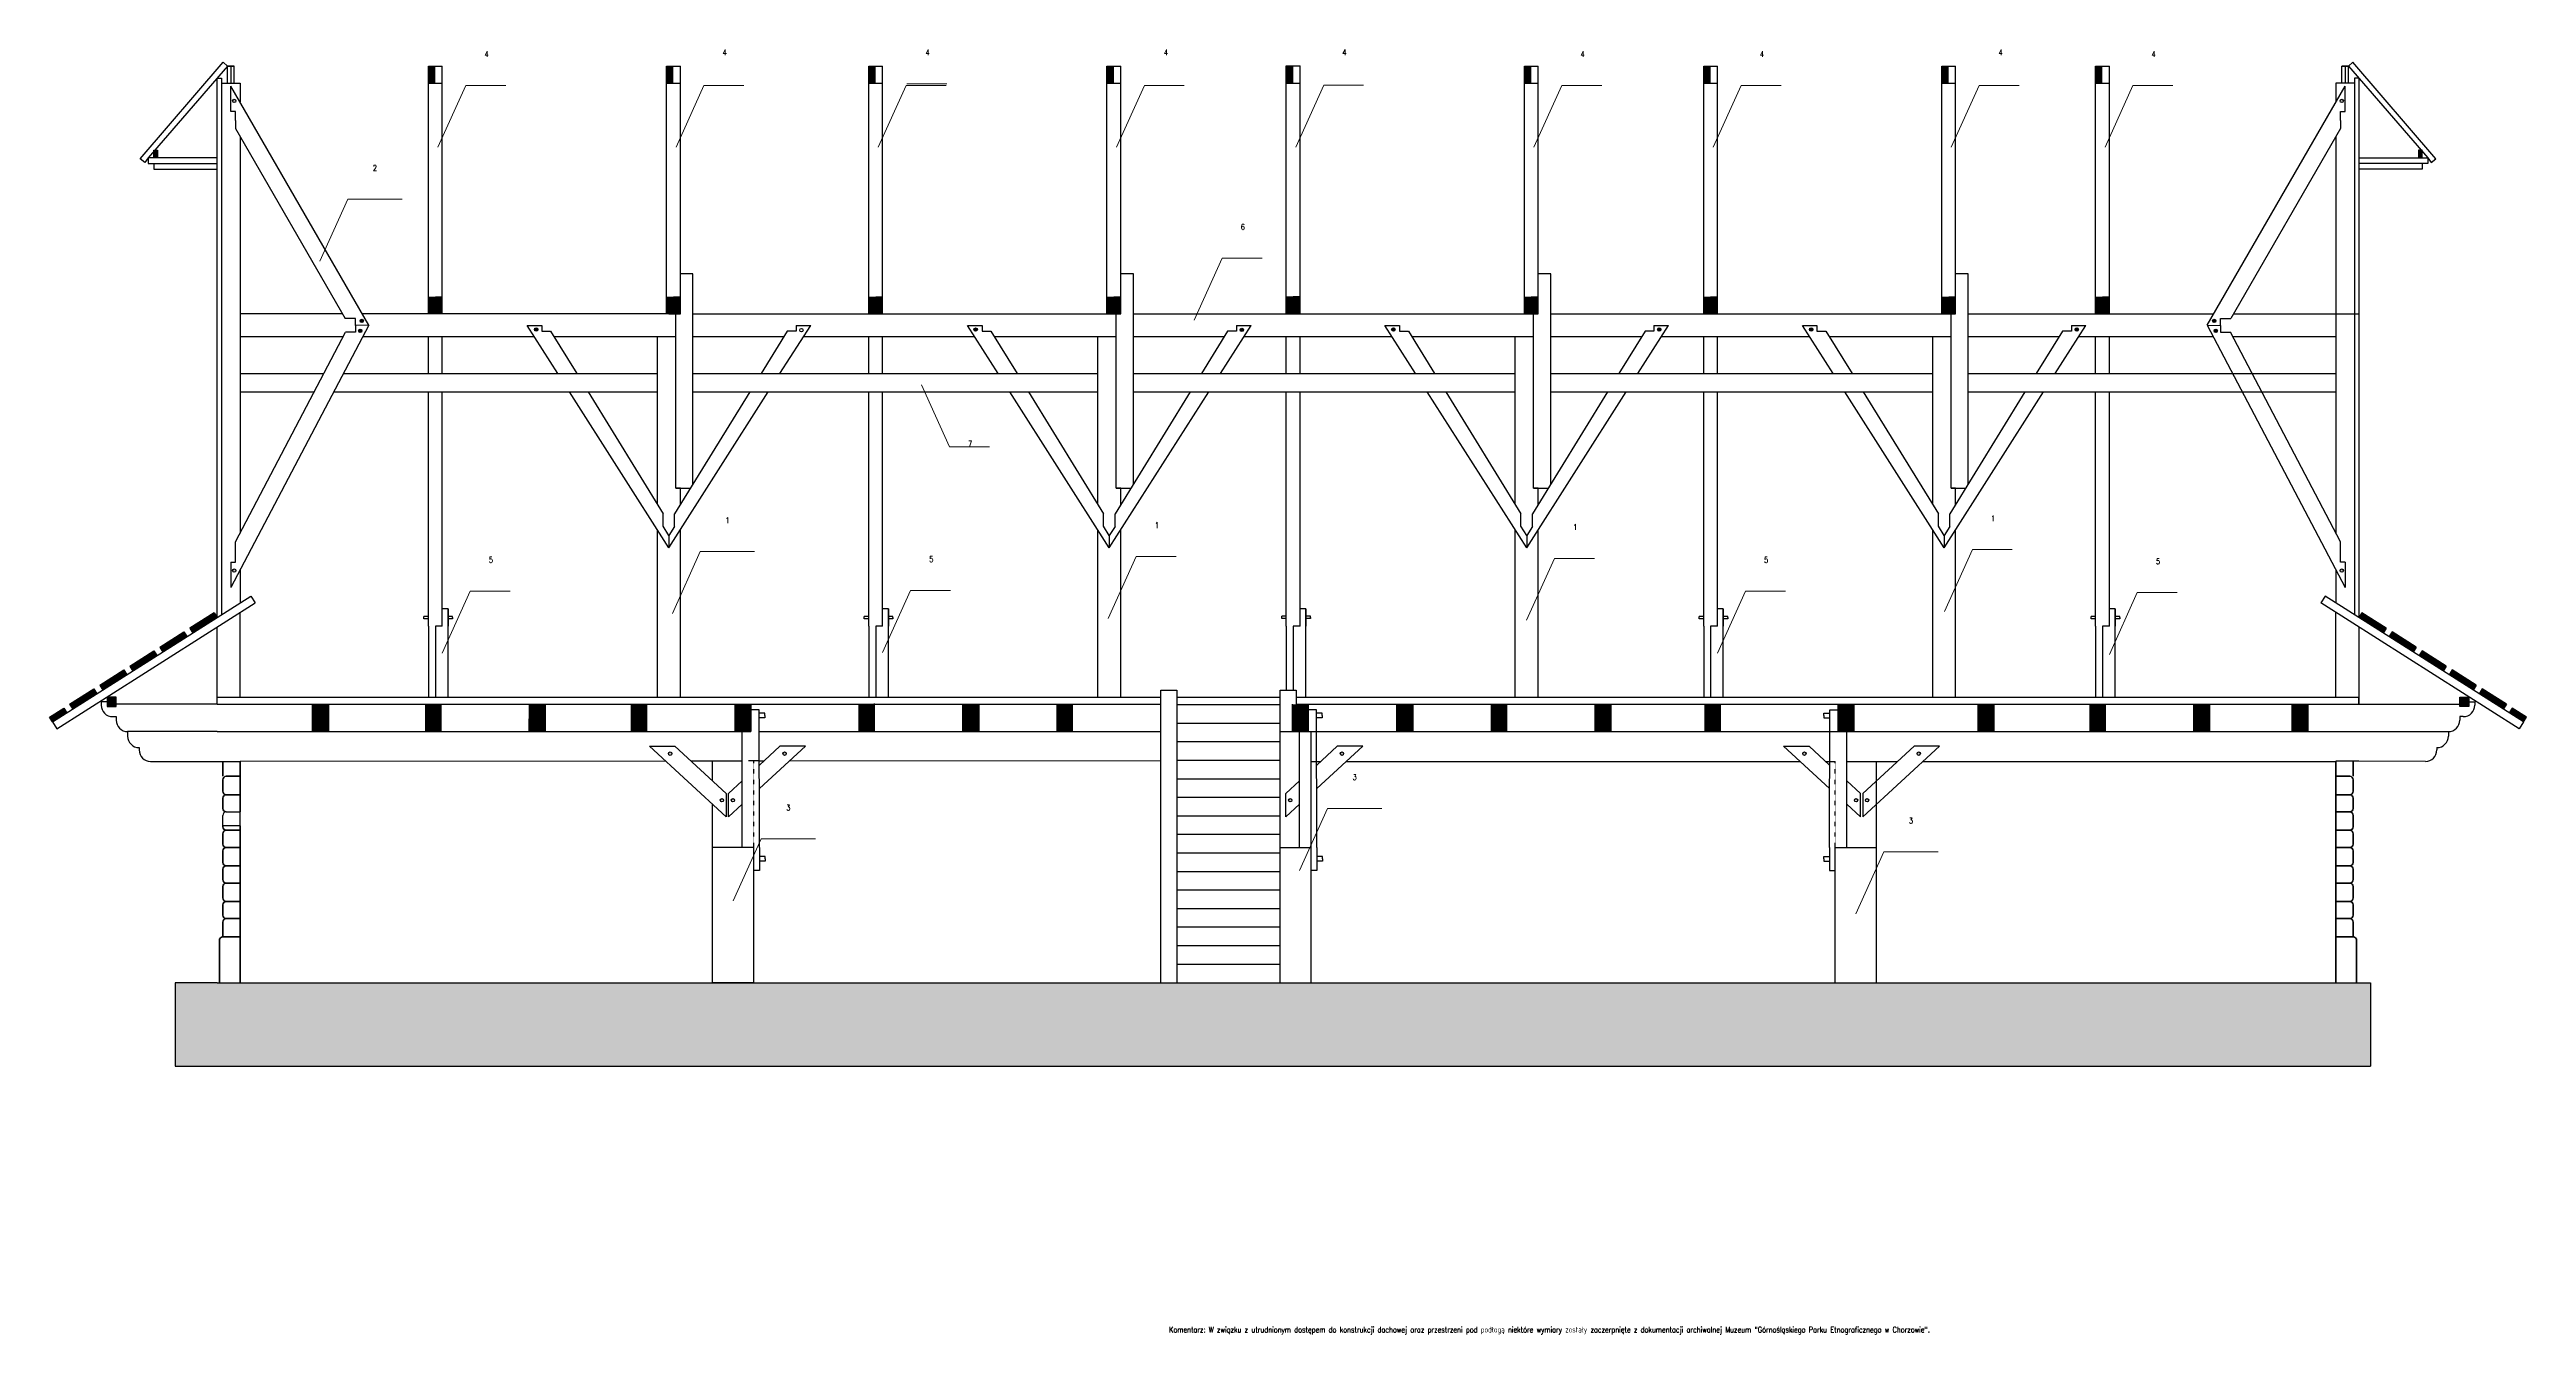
# Model space of a CAD drawing. Header units: millimetres. Extents: x -324080 to 120693, y -32448 to 53734.
# Drawn here: x -194321 to -183522, y 18440 to 24038 of the extents above; entities that cross this region are included whole.
import ezdxf

# ---------------------------------------------------------------- set-up
doc = ezdxf.new("R2010")
doc.units = ezdxf.units.MM
doc.linetypes.add('ACAD_ISO03W100', pattern=[30, 12, -18])
doc.layers.add('przekrój', color=6, linetype='Continuous', lineweight=50)
doc.styles.add('Opisowy', font='simplex.shx', dxfattribs={"width": 0.75, "height": 2.5})

msp = doc.modelspace()

# ---------------------------------------------------------------- hatches: boundary and pattern name
h = msp.add_hatch(color=256)
h.dxf.hatch_style = 1
h.paths.add_polyline_path([(-192638.72, 23966.39), (-192668.72, 23966.39), (-192668.72, 23891.39), (-192638.72, 23891.39)])
h = msp.add_hatch(color=256)
h.dxf.hatch_style = 1
h.paths.add_polyline_path([(-191600.58, 23966.39), (-191630.58, 23966.39), (-191630.58, 23891.39), (-191600.58, 23891.39)])
h = msp.add_hatch(color=256)
h.dxf.hatch_style = 1
h.paths.add_polyline_path([(-190718.72, 23966.39), (-190748.72, 23966.39), (-190748.72, 23891.39), (-190718.72, 23891.39)])
h = msp.add_hatch(color=256)
h.dxf.hatch_style = 1
h.paths.add_polyline_path([(-189680.58, 23966.39), (-189710.58, 23966.39), (-189710.58, 23891.39), (-189680.58, 23891.39)])
h = msp.add_hatch(color=256)
h.dxf.hatch_style = 1
h.paths.add_polyline_path([(-188898.72, 23967.19), (-188928.72, 23967.19), (-188928.72, 23892.19), (-188898.72, 23892.19)])
h = msp.add_hatch(color=256)
h.dxf.hatch_style = 1
h.paths.add_polyline_path([(-187860.58, 23966.39), (-187890.58, 23966.39), (-187890.58, 23891.39), (-187860.58, 23891.39)])
h = msp.add_hatch(color=256)
h.dxf.hatch_style = 1
h.paths.add_polyline_path([(-187078.72, 23966.39), (-187108.72, 23966.39), (-187108.72, 23891.39), (-187078.72, 23891.39)])
h = msp.add_hatch(color=256)
h.dxf.hatch_style = 1
h.paths.add_polyline_path([(-186040.58, 23966.39), (-186070.58, 23966.39), (-186070.58, 23891.39), (-186040.58, 23891.39)])
h = msp.add_hatch(color=256)
h.dxf.hatch_style = 1
h.paths.add_polyline_path([(-185370.3, 23966.39), (-185400.3, 23966.39), (-185400.3, 23891.39), (-185370.3, 23891.39)])
h = msp.add_hatch(color=256)
h.dxf.hatch_style = 1
h.paths.add_polyline_path([(-193508.3, 23814.42, 1), (-193523.3, 23814.42, 1)])
h.paths.add_polyline_path([(-193523.18, 21767.81, 1), (-193508.18, 21767.81, 1)])
h = msp.add_hatch(color=256)
h.dxf.hatch_style = 1
h.paths.add_polyline_path([(-184334.44, 23814.42, -1), (-184319.44, 23814.42, -1)])
h.paths.add_polyline_path([(-184319.56, 21767.81, -1), (-184334.56, 21767.81, -1)])
h = msp.add_hatch(color=256)
h.dxf.hatch_style = 1
h.paths.add_polyline_path([(-193850.58, 23599.72), (-193865.58, 23599.72), (-193865.58, 23566.39), (-193850.58, 23566.39)])
h = msp.add_hatch(color=256)
h.dxf.hatch_style = 1
h.paths.add_polyline_path([(-183992.16, 23599.72), (-183977.16, 23599.72), (-183977.16, 23566.39), (-183992.16, 23566.39)])
h = msp.add_hatch(color=256)
h.dxf.hatch_style = 1
h.paths.add_polyline_path([(-192608.72, 22961.39), (-192668.72, 22961.39), (-192668.72, 22886.39), (-192608.72, 22886.39)])
h = msp.add_hatch(color=256)
h.dxf.hatch_style = 1
h.paths.add_polyline_path([(-191570.58, 22961.39), (-191630.58, 22961.39), (-191630.58, 22886.39), (-191570.58, 22886.39)])
h = msp.add_hatch(color=256)
h.dxf.hatch_style = 1
h.paths.add_polyline_path([(-190688.72, 22961.39), (-190748.72, 22961.39), (-190748.72, 22886.39), (-190688.72, 22886.39)])
h = msp.add_hatch(color=256)
h.dxf.hatch_style = 1
h.paths.add_polyline_path([(-189650.58, 22961.39), (-189710.58, 22961.39), (-189710.58, 22886.39), (-189650.58, 22886.39)])
h = msp.add_hatch(color=256)
h.dxf.hatch_style = 1
h.paths.add_polyline_path([(-188868.72, 22962.19), (-188928.72, 22962.19), (-188928.72, 22887.19), (-188868.72, 22887.19)])
h = msp.add_hatch(color=256)
h.dxf.hatch_style = 1
h.paths.add_polyline_path([(-187830.58, 22961.39), (-187890.58, 22961.39), (-187890.58, 22886.39), (-187830.58, 22886.39)])
h = msp.add_hatch(color=256)
h.dxf.hatch_style = 1
h.paths.add_polyline_path([(-187048.72, 22961.39), (-187108.72, 22961.39), (-187108.72, 22886.39), (-187048.72, 22886.39)])
h = msp.add_hatch(color=256)
h.dxf.hatch_style = 1
h.paths.add_polyline_path([(-186010.58, 22961.39), (-186070.58, 22961.39), (-186070.58, 22886.39), (-186010.58, 22886.39)])
h = msp.add_hatch(color=256)
h.dxf.hatch_style = 1
h.paths.add_polyline_path([(-185340.3, 22961.39), (-185400.3, 22961.39), (-185400.3, 22886.39), (-185340.3, 22886.39)])
h = msp.add_hatch(color=256)
h.dxf.hatch_style = 1
h.paths.add_polyline_path([(-192952.41, 22855.85, 1), (-192967.41, 22855.85, 1)])
h.paths.add_polyline_path([(-192958.88, 22812.51, 1), (-192973.88, 22812.51, 1)])
at = {"transparency": 33554687}
h = msp.add_hatch(color=256, dxfattribs=at)
h.dxf.hatch_style = 1
h.paths.add_polyline_path([(-192191.66, 22818.52, 1), (-192206.66, 22818.52, 1)])
h = msp.add_hatch(color=256, dxfattribs=at)
h.dxf.hatch_style = 1
h.paths.add_polyline_path([(-190290.64, 22817.99, 1), (-190275.64, 22817.99, 1)])
h = msp.add_hatch(color=256, dxfattribs=at)
h.dxf.hatch_style = 1
h.paths.add_polyline_path([(-189130.17, 22816.68, 1), (-189115.17, 22816.68, 1)])
h = msp.add_hatch(color=256, dxfattribs=at)
h.dxf.hatch_style = 1
h.paths.add_polyline_path([(-188469.49, 22818.2, 1), (-188454.49, 22818.2, 1)])
h = msp.add_hatch(color=256, dxfattribs=at)
h.dxf.hatch_style = 1
h.paths.add_polyline_path([(-187295.11, 22818.2, 1), (-187310.11, 22818.2, 1)])
h = msp.add_hatch(color=256, dxfattribs=at)
h.dxf.hatch_style = 1
h.paths.add_polyline_path([(-186632.94, 22818.2, 1), (-186647.94, 22818.2, 1)])
h = msp.add_hatch(color=256, dxfattribs=at)
h.dxf.hatch_style = 1
h.paths.add_polyline_path([(-185490.05, 22818.2, 1), (-185475.05, 22818.2, 1)])
h = msp.add_hatch(color=256)
h.dxf.hatch_style = 1
h.paths.add_polyline_path([(-184890.33, 22855.85, -1), (-184875.33, 22855.85, -1)])
h.paths.add_polyline_path([(-184883.86, 22812.51, -1), (-184868.86, 22812.51, -1)])
h = msp.add_hatch(color=256)
h.dxf.hatch_style = 1
h.paths.add_polyline_path([(-193734.89, 21500.98), (-193840.47, 21434.07), (-193827.09, 21412.96), (-193721.51, 21479.86)])
h = msp.add_hatch(color=256)
h.dxf.hatch_style = 1
h.paths.add_polyline_path([(-193590.58, 21562.83), (-193603.96, 21583.94), (-193709.55, 21517.04), (-193696.17, 21495.92)])
h = msp.add_hatch(color=256)
h.dxf.hatch_style = 1
h.paths.add_polyline_path([(-184238.78, 21583.94), (-184252.16, 21562.83), (-184146.57, 21495.92), (-184133.19, 21517.04)])
h = msp.add_hatch(color=256)
h.dxf.hatch_style = 1
h.paths.add_polyline_path([(-184107.85, 21500.98), (-184121.23, 21479.86), (-184015.65, 21412.96), (-184002.27, 21434.07)])
h = msp.add_hatch(color=256)
h.dxf.hatch_style = 1
h.paths.add_polyline_path([(-193865.81, 21418.02), (-193971.4, 21351.11), (-193958.02, 21329.99), (-193852.43, 21396.9)])
h = msp.add_hatch(color=256)
h.dxf.hatch_style = 1
h.paths.add_polyline_path([(-183976.93, 21418.02), (-183871.34, 21351.11), (-183884.72, 21329.99), (-183990.31, 21396.9)])
h = msp.add_hatch(color=256)
h.dxf.hatch_style = 1
h.paths.add_polyline_path([(-193996.74, 21335.05), (-194102.33, 21268.15), (-194088.95, 21247.03), (-193983.36, 21313.93)])
h = msp.add_hatch(color=256)
h.dxf.hatch_style = 1
h.paths.add_polyline_path([(-183846, 21335.05), (-183740.41, 21268.15), (-183753.79, 21247.03), (-183859.38, 21313.93)])
h = msp.add_hatch(color=256)
h.dxf.hatch_style = 1
h.paths.add_polyline_path([(-194321.01, 21129.57), (-194307.63, 21108.46), (-194245.22, 21148.01), (-194258.6, 21169.12)])
h = msp.add_hatch(color=256)
h.dxf.hatch_style = 1
h.paths.add_polyline_path([(-194127.67, 21252.09), (-194233.26, 21185.18), (-194219.87, 21164.06), (-194114.29, 21230.97)])
h = msp.add_hatch(color=256)
h.dxf.hatch_style = 1
h.paths.add_polyline_path([(-194030.45, 21216.39), (-194070.45, 21216.39), (-194070.45, 21176.39), (-194030.45, 21176.39)])
h = msp.add_hatch(color=256)
h.dxf.hatch_style = 1
h.paths.add_polyline_path([(-193104.52, 21184.67), (-193174.01, 21184.75), (-193174.18, 21065.81), (-193104.7, 21065.72)])
h = msp.add_hatch(color=256)
h.dxf.hatch_style = 1
h.paths.add_polyline_path([(-192615.31, 21185.48), (-192684.41, 21185.57), (-192684.64, 21066.39), (-192615.58, 21066.3)])
h = msp.add_hatch(color=256)
h.dxf.hatch_style = 1
h.paths.add_polyline_path([(-192229.2, 21064.5), (-192159.73, 21064.4), (-192159.54, 21183.47), (-192229.04, 21183.56)])
h = msp.add_hatch(color=256)
h.dxf.hatch_style = 1
h.paths.add_polyline_path([(-191718.44, 21185.48), (-191787.54, 21185.57), (-191787.78, 21066.39), (-191718.71, 21066.3)])
h = msp.add_hatch(color=256)
h.dxf.hatch_style = 1
h.paths.add_polyline_path([(-191263, 21185.48), (-191332.1, 21185.57), (-191332.33, 21066.39), (-191263.27, 21066.3)])
h = msp.add_hatch(color=256)
h.dxf.hatch_style = 1
h.paths.add_polyline_path([(-190725.28, 21188.07), (-190794.37, 21188.16), (-190794.61, 21068.98), (-190725.54, 21068.88)])
h = msp.add_hatch(color=256)
h.dxf.hatch_style = 1
h.paths.add_polyline_path([(-190339.17, 21066.39), (-190269.93, 21066.29), (-190269.74, 21185.59), (-190339.01, 21185.67)])
h = msp.add_hatch(color=256)
h.dxf.hatch_style = 1
h.paths.add_polyline_path([(-189861.69, 21185.48), (-189930.79, 21185.57), (-189931.02, 21066.39), (-189861.96, 21066.3)])
h = msp.add_hatch(color=256)
h.dxf.hatch_style = 1
h.paths.add_polyline_path([(-188833, 21185.48), (-188902.1, 21185.57), (-188902.33, 21066.39), (-188833.27, 21066.3)])
h = msp.add_hatch(color=256)
h.dxf.hatch_style = 1
h.paths.add_polyline_path([(-188376.74, 21185.81), (-188446.81, 21185.9), (-188446.89, 21066.39), (-188376.82, 21066.29)])
h = msp.add_hatch(color=256)
h.dxf.hatch_style = 1
h.paths.add_polyline_path([(-187968.46, 21185.48), (-188037.56, 21185.57), (-188037.79, 21066.39), (-187968.72, 21066.3)])
h = msp.add_hatch(color=256)
h.dxf.hatch_style = 1
h.paths.add_polyline_path([(-187512.09, 21185.92), (-187582.09, 21186.01), (-187582.37, 21066.39), (-187512.37, 21066.29)])
h = msp.add_hatch(color=256)
h.dxf.hatch_style = 1
h.paths.add_polyline_path([(-187037.2, 21185.48), (-187106.3, 21185.57), (-187106.53, 21066.39), (-187037.46, 21066.3)])
h = msp.add_hatch(color=256)
h.dxf.hatch_style = 1
h.paths.add_polyline_path([(-186452.62, 21186.3), (-186522.62, 21186.39), (-186522.89, 21066.67), (-186452.89, 21066.57)])
h = msp.add_hatch(color=256)
h.dxf.hatch_style = 1
h.paths.add_polyline_path([(-185912.1, 21066.65), (-185842.1, 21066.55), (-185841.83, 21186.38), (-185911.82, 21186.47)])
h = msp.add_hatch(color=256)
h.dxf.hatch_style = 1
h.paths.add_polyline_path([(-185358.05, 21185.48), (-185427.15, 21185.57), (-185427.38, 21066.39), (-185358.32, 21066.3)])
h = msp.add_hatch(color=256)
h.dxf.hatch_style = 1
h.paths.add_polyline_path([(-184901.69, 21186.23), (-184971.69, 21186.32), (-184971.97, 21066.39), (-184901.97, 21066.29)])
h = msp.add_hatch(color=256)
h.dxf.hatch_style = 1
h.paths.add_polyline_path([(-184473.09, 21186.23), (-184543.09, 21186.32), (-184543.36, 21066.39), (-184473.36, 21066.29)])
h = msp.add_hatch(color=256)
h.dxf.hatch_style = 1
h.paths.add_polyline_path([(-183812.29, 21216.39), (-183772.29, 21216.39), (-183772.29, 21176.39), (-183812.29, 21176.39)])
h = msp.add_hatch(color=256)
h.dxf.hatch_style = 1
h.paths.add_polyline_path([(-183715.07, 21252.09), (-183609.48, 21185.18), (-183622.87, 21164.06), (-183728.45, 21230.97)])
h = msp.add_hatch(color=256)
h.dxf.hatch_style = 1
h.paths.add_polyline_path([(-183521.73, 21129.57), (-183535.11, 21108.46), (-183597.52, 21148.01), (-183584.14, 21169.12)])
h = msp.add_hatch(color=256)
h.dxf.hatch_style = 1
h.paths.add_polyline_path([(-191397.11, 20767.28, 1), (-191382.11, 20767.28, 1)])
h.paths.add_polyline_path([(-191622.39, 20970.38, 1), (-191607.39, 20970.38, 1)])
h = msp.add_hatch(color=256)
h.dxf.hatch_style = 1
h.paths.add_polyline_path([(-191349.05, 20767.28, 1), (-191334.05, 20767.28, 1)])
h.paths.add_polyline_path([(-191123.77, 20970.38, 1), (-191108.77, 20970.38, 1)])
h = msp.add_hatch(color=256)
h.dxf.hatch_style = 1
h.paths.add_polyline_path([(-188919.05, 20767.28, 1), (-188904.05, 20767.28, 1)])
h.paths.add_polyline_path([(-188693.77, 20970.38, 1), (-188678.77, 20970.38, 1)])
h = msp.add_hatch(color=256)
h.dxf.hatch_style = 1
h.paths.add_polyline_path([(-186452.11, 20767.28, 1), (-186437.11, 20767.28, 1)])
h.paths.add_polyline_path([(-186677.39, 20970.38, 1), (-186662.39, 20970.38, 1)])
h = msp.add_hatch(color=256)
h.dxf.hatch_style = 1
h.paths.add_polyline_path([(-186404.05, 20767.28, 1), (-186389.05, 20767.28, 1)])
h.paths.add_polyline_path([(-186178.77, 20970.38, 1), (-186163.77, 20970.38, 1)])
h = msp.add_hatch(dxfattribs=at)
h.set_pattern_fill('GRAVEL', color=256, scale=12.5)
h.set_pattern_definition([(228.01279, (-214356.793, 31235.84), (-2540, -2857.5), [42.7152, -4228.8105]), (184.96974, (-214385.368, 31204.09), (3809.9999985, 317.500018), [73.3006, -7256.756]), (132.51045, (-214458.393, 31197.74), (3175.000001, -3492.499999), [51.6852, -5116.8403]), (267.27369, (-214582.218, 31118.366), (317.500001, 6350), [66.7506, -6608.3047]), (292.833654, (-214585.393, 31051.69), (-1587.5, 3810), [65.4542, -6479.976]), (357.27369, (-214559.993, 30991.366), (-6350, 317.500001), [66.7506, -6608.3047]), (37.69424, (-214493.318, 30988.191), (-4127.5, -3175.0000002), [88.2742, -8739.1394]), (72.25533, (-214423.468, 31042.166), (2222.5000006, 6985), [83.34, -8250.657]), (121.429566, (-214398.068, 31121.54), (-2540.0000004, 4127.5), [66.9766, -6630.6932]), (175.23636, (-214432.993, 31178.69), (3492.5, -317.5), [76.4642, -3746.742]), (222.397438, (-214509.193, 31185.041), (-3810, -3492.5), [98.8847, -9789.5966]), (138.81407, (-214267.893, 31115.19), (-2222.5, 1905), [33.7506, -3341.3207]), (171.469234, (-214293.293, 31137.416), (4127.5, -634.999999), [64.2102, -6356.83]), (225, (-214356.8, 31146.94), (-4e-14, -317.5), [44.9012, -404.1116]), (203.19859, (-214379.018, 31185.04), (1587.5, 635), [24.1802, -2393.8278]), (291.8014, (-214401.24, 31175.516), (-317.5, 952.5), [34.1957, -1675.594]), (30.96376, (-214388.543, 31143.766), (952.5, 635), [55.54, -1795.7873]), (161.56505, (-214340.92, 31172.34), (635, -317.5), [40.161, -963.8623]), (16.38954, (-214585.393, 31175.516), (3175, 952.5), [56.261, -5569.8533]), (70.346176, (-214531.418, 31191.39), (-1270, -3492.5), [47.2, -4672.777]), (293.19859, (-214340.918, 31235.84), (-635, 1587.5), [48.36, -2369.648]), (343.61046, (-214321.868, 31191.39), (-3175, 952.5), [56.261, -5569.8533]), (339.44395, (-214585.393, 30978.666), (-1587.5, 635), [54.2544, -2658.4668]), (294.77514, (-214534.593, 30959.616), (-1587.500002, 3492.499999), [45.459, -4500.4492]), (66.80141, (-214337.743, 30918.34), (635, 1587.5), [48.36, -2369.648]), (17.354025, (-214318.693, 30962.79), (-4127.5, -1270), [53.2228, -5269.047]), (69.44395, (-214493.318, 30918.34), (-635, -1587.5), [27.1272, -2685.594]), (101.30993, (-214356.79, 30918.34), (-317.5, 1270), [16.1893, -1602.7494]), (165.96376, (-214359.97, 30934.216), (952.5, -317.5), [65.4542, -1243.6318]), (186.009006, (-214423.468, 30950.09), (3175, 317.5), [60.6584, -6005.1706]), (303.69007, (-214388.54, 31115.19), (-317.5, 635), [45.7905, -1098.972]), (353.157227, (-214363.143, 31077.09), (5397.5, -634.9999997), [79.9446, -7914.5011]), (60.9454, (-214283.768, 31067.566), (-1270, -2222.5), [32.6885, -3236.174]), (90, (-214267.9, 31096.14), (-317.5, 317.5), [19.05, -298.45]), (120.25644, (-214429.818, 30959.616), (1270, -2222.5), [44.1084, -4366.7426]), (48.01279, (-214452.043, 30997.716), (2540, 2857.5), [85.4304, -4186.0953]), (0, (-214394.9, 31061.2), (317.5, 317.5), [82.55, -234.95]), (325.30485, (-214312.343, 31061.216), (3175.000001, -2222.499998), [50.2012, -4969.9146]), (254.0546, (-214271.068, 31032.64), (-317.5, -1270), [46.2286, -2265.2063]), (207.645975, (-214283.768, 30988.19), (-6032.5, -3174.9999996), [75.2681, -7451.558]), (175.42608, (-214350.443, 30953.266), (-4127.5, 317.5), [79.6287, -7883.2308])])
h.paths.add_polyline_path([(-184202.16, 19971.39), (-184252.16, 19971.39), (-193590.58, 19971.39), (-193773.08, 19971.39), (-193773.08, 19728.89), (-193773.08, 19658.89), (-193773.08, 19608.89), (-184202.16, 19608.89)])

# ---------------------------------------------------------------- linework, layer by layer
for p, q in [((-193925.58, 23561.39), (-193564.51, 23982.72)), ((-193564.51, 23982.72), (-193545.58, 23966.39)), ((-184278.23, 23982.72), (-184297.16, 23966.39)), ((-183917.16, 23561.39), (-184278.23, 23982.72)), ((-193545.58, 23966.39), (-193890.58, 23566.39)), ((-193590.58, 21562.83), (-193590.58, 23914.22)), ((-193590.58, 23914.22), (-193570.58, 23914.22)), ((-193570.58, 23914.22), (-193570.58, 21575.5)), ((-193570.58, 23891.39), (-193490.58, 23891.39)), ((-193570.58, 23891.39), (-193570.58, 23566.39)), ((-193545.58, 23966.39), (-193515.58, 23966.39)), ((-193515.58, 23966.39), (-193545.58, 23966.39)), ((-193545.58, 23891.39), (-193545.58, 23966.39)), ((-193530.58, 23966.39), (-193530.58, 23891.39)), ((-192929.08, 22836.63), (-193530.58, 23879.15)), ((-193530.58, 23768.89), (-193530.58, 23879.15)), ((-193515.58, 23891.39), (-193515.58, 23966.39)), ((-193490.58, 23891.39), (-193490.58, 23809.82)), ((-192668.72, 22886.39), (-192668.72, 23966.39)), ((-192668.72, 23966.39), (-192608.72, 23966.39)), ((-192668.72, 23891.39), (-192608.72, 23891.39)), ((-192608.72, 22886.39), (-192608.72, 23966.39)), ((-191630.58, 22886.39), (-191630.58, 23966.39)), ((-191630.58, 23966.39), (-191570.58, 23966.39)), ((-191630.58, 23891.39), (-191570.58, 23891.39)), ((-191570.58, 22886.39), (-191570.58, 23966.39)), ((-190748.72, 22886.39), (-190748.72, 23966.39)), ((-190748.72, 23966.39), (-190688.72, 23966.39)), ((-190748.72, 23891.39), (-190688.72, 23891.39)), ((-190688.72, 22886.39), (-190688.72, 23966.39)), ((-189710.58, 22886.39), (-189710.58, 23966.39)), ((-189710.58, 23966.39), (-189650.58, 23966.39)), ((-189710.58, 23891.39), (-189650.58, 23891.39)), ((-189650.58, 22886.39), (-189650.58, 23966.39)), ((-188928.72, 22887.19), (-188928.72, 23967.19)), ((-188928.72, 23967.19), (-188868.72, 23967.19)), ((-188928.72, 23892.19), (-188868.72, 23892.19)), ((-188868.72, 22887.19), (-188868.72, 23967.19)), ((-187890.58, 22886.39), (-187890.58, 23966.39)), ((-187890.58, 23966.39), (-187830.58, 23966.39)), ((-187890.58, 23891.39), (-187830.58, 23891.39)), ((-187830.58, 22886.39), (-187830.58, 23966.39)), ((-187108.72, 22886.39), (-187108.72, 23966.39)), ((-187108.72, 23966.39), (-187048.72, 23966.39)), ((-187108.72, 23891.39), (-187048.72, 23891.39)), ((-187048.72, 22886.39), (-187048.72, 23966.39)), ((-186070.58, 22886.39), (-186070.58, 23966.39)), ((-186070.58, 23966.39), (-186010.58, 23966.39)), ((-186070.58, 23891.39), (-186010.58, 23891.39)), ((-186010.58, 22886.39), (-186010.58, 23966.39)), ((-185400.3, 22886.39), (-185400.3, 23966.39)), ((-185400.3, 23966.39), (-185340.3, 23966.39)), ((-185400.3, 23891.39), (-185340.3, 23891.39)), ((-185340.3, 22886.39), (-185340.3, 23966.39)), ((-184913.66, 22836.63), (-184312.16, 23879.15)), ((-184352.16, 23891.39), (-184352.16, 23809.82)), ((-184272.16, 23891.39), (-184352.16, 23891.39)), ((-184297.16, 23966.39), (-184327.16, 23966.39)), ((-184327.16, 23966.39), (-184297.16, 23966.39)), ((-184327.16, 23891.39), (-184327.16, 23966.39)), ((-184312.16, 23966.39), (-184312.16, 23891.39)), ((-184312.16, 23768.89), (-184312.16, 23879.15)), ((-184297.16, 23966.39), (-183952.16, 23566.39)), ((-184297.16, 23891.39), (-184297.16, 23966.39)), ((-184272.16, 23914.22), (-184272.16, 21575.5)), ((-184252.16, 23914.22), (-184272.16, 23914.22)), ((-184272.16, 23891.39), (-184272.16, 23566.39)), ((-184252.16, 23914.22), (-184252.16, 21562.83)), ((-193510.58, 23768.89), (-193530.58, 23768.89)), ((-193510.58, 23728.89), (-193510.58, 23768.89)), ((-184332.16, 23728.89), (-184332.16, 23768.89)), ((-184332.16, 23768.89), (-184312.16, 23768.89)), ((-193510.58, 23728.89), (-193510.58, 23694.32)), ((-193510.58, 23694.32), (-193031.69, 22866.51)), ((-193490.58, 23659.75), (-193490.58, 21931.39)), ((-184332.16, 23694.32), (-184811.05, 22866.51)), ((-184352.16, 23659.75), (-184352.16, 21931.39)), ((-184332.16, 23728.89), (-184332.16, 23694.32)), ((-193905.58, 23546.39), (-193925.58, 23561.39)), ((-193890.58, 23566.39), (-193905.58, 23546.39)), ((-193590.58, 23566.39), (-193890.58, 23566.39)), ((-193890.58, 23566.39), (-193890.58, 23541.39)), ((-193865.58, 23566.39), (-193865.58, 23599.72)), ((-193865.58, 23599.72), (-193850.58, 23599.72)), ((-193850.58, 23599.72), (-193850.58, 23566.39)), ((-184252.16, 23566.39), (-183952.16, 23566.39)), ((-183977.16, 23599.72), (-183992.16, 23599.72)), ((-183992.16, 23599.72), (-183992.16, 23566.39)), ((-183977.16, 23566.39), (-183977.16, 23599.72)), ((-183952.16, 23566.39), (-183937.16, 23546.39)), ((-183952.16, 23566.39), (-183952.16, 23541.39)), ((-183937.16, 23546.39), (-183917.16, 23561.39)), ((-193890.58, 23541.39), (-193590.58, 23541.39)), ((-193865.58, 23541.39), (-193865.58, 23516.39)), ((-193865.58, 23516.39), (-193590.58, 23516.39)), ((-183952.16, 23541.39), (-184252.16, 23541.39)), ((-183977.16, 23516.39), (-184252.16, 23516.39)), ((-183977.16, 23541.39), (-183977.16, 23516.39)), ((-191515.58, 23061.39), (-191570.58, 23061.39)), ((-191515.58, 22144.63), (-191515.58, 23061.39)), ((-189595.58, 23061.39), (-189650.58, 23061.39)), ((-189595.58, 22144.63), (-189595.58, 23061.39)), ((-187775.58, 23061.39), (-187830.58, 23061.39)), ((-187775.58, 22144.63), (-187775.58, 23061.39)), ((-185955.58, 23061.39), (-186010.58, 23061.39)), ((-185955.58, 22144.63), (-185955.58, 23061.39)), ((-192638.72, 22961.39), (-192608.72, 22961.39)), ((-191600.58, 22961.39), (-191570.58, 22961.39)), ((-190718.72, 22961.39), (-190688.72, 22961.39)), ((-189680.58, 22961.39), (-189650.58, 22961.39)), ((-188898.72, 22962.19), (-188868.72, 22962.19)), ((-187860.58, 22961.39), (-187830.58, 22961.39)), ((-187078.72, 22961.39), (-187048.72, 22961.39)), ((-186040.58, 22961.39), (-186010.58, 22961.39)), ((-185370.3, 22961.39), (-185340.3, 22961.39)), ((-192929.08, 22836.63), (-193530.58, 21694.4)), ((-193510.58, 21893.39), (-193029.99, 22806.51)), ((-193043.19, 22886.39), (-193490.58, 22886.39)), ((-192986.76, 22866.51), (-193031.69, 22866.51)), ((-192986.59, 22806.51), (-193029.99, 22806.51)), ((-192986.67, 22836.51), (-192986.76, 22866.51)), ((-192929.08, 22836.63), (-192986.67, 22836.47)), ((-192986.67, 22836.51), (-192986.59, 22806.51)), ((-191620.58, 22886.39), (-192957.79, 22886.39)), ((-192104.89, 22626.39), (-192238.72, 22836.39)), ((-192238.72, 22836.39), (-192175.21, 22836.39)), ((-192175.21, 22836.39), (-192175.21, 22811.39)), ((-192175.21, 22811.39), (-192136.3, 22811.39)), ((-192136.3, 22811.39), (-192022.34, 22626.39)), ((-191620.58, 22886.39), (-191570.58, 22886.39)), ((-191570.58, 22886.39), (-191590.58, 22886.39)), ((-191590.58, 22126.39), (-191590.58, 22886.39)), ((-191515.58, 22886.39), (-189650.58, 22886.39)), ((-191104.86, 22811.39), (-191218.82, 22626.39)), ((-191136.26, 22626.39), (-191002.44, 22836.39)), ((-191065.95, 22811.39), (-191104.86, 22811.39)), ((-191065.95, 22836.39), (-191002.44, 22836.39)), ((-191065.95, 22836.39), (-191065.95, 22811.39)), ((-190184.89, 22626.39), (-190318.72, 22836.39)), ((-190318.72, 22836.39), (-190255.21, 22836.39)), ((-190255.21, 22836.39), (-190255.21, 22811.39)), ((-190255.21, 22811.39), (-190216.3, 22811.39)), ((-190216.3, 22811.39), (-190102.34, 22626.39)), ((-189670.58, 22126.39), (-189670.58, 22886.39)), ((-189595.58, 22886.39), (-187830.58, 22886.39)), ((-189184.86, 22811.39), (-189298.82, 22626.39)), ((-189216.26, 22626.39), (-189082.44, 22836.39)), ((-189145.95, 22811.39), (-189184.86, 22811.39)), ((-189145.95, 22836.39), (-189082.44, 22836.39)), ((-189145.95, 22836.39), (-189145.95, 22811.39)), ((-188928.72, 22627.19), (-188928.72, 22787.19)), ((-188868.72, 22627.19), (-188868.72, 22787.19)), ((-188364.89, 22626.39), (-188498.72, 22836.39)), ((-188498.72, 22836.39), (-188435.21, 22836.39)), ((-188435.21, 22836.39), (-188435.21, 22811.39)), ((-188435.21, 22811.39), (-188396.3, 22811.39)), ((-188396.3, 22811.39), (-188282.34, 22626.39)), ((-187850.58, 22126.39), (-187850.58, 22886.39)), ((-187775.58, 22886.39), (-186010.58, 22886.39)), ((-187364.86, 22811.39), (-187478.82, 22626.39)), ((-187396.26, 22626.39), (-187262.44, 22836.39)), ((-187325.95, 22811.39), (-187364.86, 22811.39)), ((-187325.95, 22836.39), (-187262.44, 22836.39)), ((-187325.95, 22836.39), (-187325.95, 22811.39)), ((-186544.89, 22626.39), (-186678.72, 22836.39)), ((-186678.72, 22836.39), (-186615.21, 22836.39)), ((-186615.21, 22836.39), (-186615.21, 22811.39)), ((-186615.21, 22811.39), (-186576.3, 22811.39)), ((-186576.3, 22811.39), (-186462.34, 22626.39)), ((-186030.58, 22126.39), (-186030.58, 22886.39)), ((-185955.58, 22886.39), (-184884.95, 22886.39)), ((-185544.86, 22811.39), (-185658.82, 22626.39)), ((-185576.26, 22626.39), (-185442.44, 22836.39)), ((-185505.95, 22811.39), (-185544.86, 22811.39)), ((-185505.95, 22836.39), (-185442.44, 22836.39)), ((-185505.95, 22836.39), (-185505.95, 22811.39)), ((-184913.66, 22836.63), (-184312.16, 21694.4)), ((-184913.66, 22836.63), (-184856.07, 22836.47)), ((-184856.07, 22836.51), (-184856.15, 22806.51)), ((-184856.15, 22806.51), (-184812.75, 22806.51)), ((-184856.07, 22836.51), (-184855.98, 22866.51)), ((-184855.98, 22866.51), (-184811.05, 22866.51)), ((-184332.16, 21893.39), (-184812.75, 22806.51)), ((-184799.55, 22886.39), (-184252.16, 22886.39)), ((-193040.58, 22786.39), (-193490.58, 22786.39)), ((-192206.85, 22786.39), (-192955.54, 22786.39)), ((-192206.85, 22786.39), (-192955.54, 22786.39)), ((-192668.72, 22626.39), (-192668.72, 22786.39)), ((-192608.72, 22626.39), (-192608.72, 22786.39)), ((-191590.58, 22786.39), (-192120.9, 22786.39)), ((-191670.58, 22055.35), (-191670.58, 22786.39)), ((-191120.26, 22786.39), (-191515.58, 22786.39)), ((-190286.85, 22786.39), (-191034.3, 22786.39)), ((-190748.72, 22626.39), (-190748.72, 22786.39)), ((-190688.72, 22626.39), (-190688.72, 22786.39)), ((-189750.58, 22786.39), (-190200.9, 22786.39)), ((-189670.58, 22786.39), (-189750.58, 22786.39)), ((-189750.58, 22055.35), (-189750.58, 22786.39)), ((-189200.26, 22786.39), (-189595.58, 22786.39)), ((-188466.85, 22786.39), (-189114.3, 22786.39)), ((-187930.58, 22786.39), (-188380.9, 22786.39)), ((-187850.58, 22786.39), (-187930.58, 22786.39)), ((-187930.58, 22055.35), (-187930.58, 22786.39)), ((-187380.26, 22786.39), (-187775.58, 22786.39)), ((-186646.85, 22786.39), (-187294.3, 22786.39)), ((-187108.72, 22626.39), (-187108.72, 22786.39)), ((-187048.72, 22626.39), (-187048.72, 22786.39)), ((-186110.58, 22786.39), (-186560.9, 22786.39)), ((-186030.58, 22786.39), (-186110.58, 22786.39)), ((-186110.58, 22055.35), (-186110.58, 22786.39)), ((-185560.26, 22786.39), (-185955.58, 22786.39)), ((-184887.2, 22786.39), (-185474.3, 22786.39)), ((-185400.3, 22626.39), (-185400.3, 22786.39)), ((-185340.3, 22626.39), (-185340.3, 22786.39)), ((-184352.16, 22786.39), (-184802.16, 22786.39)), ((-193490.58, 22626.39), (-193124.79, 22626.39)), ((-193039.8, 22626.39), (-191670.58, 22626.39)), ((-191515.58, 22626.39), (-189750.58, 22626.39)), ((-189595.58, 22626.39), (-187930.58, 22626.39)), ((-187775.58, 22626.39), (-186110.58, 22626.39)), ((-185955.58, 22626.39), (-184352.16, 22626.39)), ((-193490.58, 22546.39), (-193166.89, 22546.39)), ((-193081.92, 22546.39), (-191670.58, 22546.39)), ((-192668.72, 21525.57), (-192668.72, 22546.39)), ((-192608.72, 21736.66), (-192608.72, 22546.39)), ((-191620.58, 21866.39), (-192053.91, 22546.39)), ((-191973.06, 22546.39), (-191645.58, 22014.77)), ((-191620.58, 21866.39), (-191187.25, 22546.39)), ((-191268.1, 22546.39), (-191595.58, 22014.75)), ((-191515.58, 22546.39), (-189750.58, 22546.39)), ((-190748.72, 21525.57), (-190748.72, 22546.39)), ((-190688.72, 21736.66), (-190688.72, 22546.39)), ((-189700.58, 21866.39), (-190133.91, 22546.39)), ((-190053.06, 22546.39), (-189725.58, 22014.77)), ((-189700.58, 21866.39), (-189267.25, 22546.39)), ((-189348.1, 22546.39), (-189675.58, 22014.75)), ((-189595.58, 22546.39), (-187930.58, 22546.39)), ((-188928.72, 21526.38), (-188928.72, 22547.19)), ((-188868.72, 21737.46), (-188868.72, 22547.19)), ((-187880.58, 21866.39), (-188313.91, 22546.39)), ((-188233.06, 22546.39), (-187905.58, 22014.77)), ((-187880.58, 21866.39), (-187447.25, 22546.39)), ((-187528.1, 22546.39), (-187855.58, 22014.75)), ((-187775.58, 22546.39), (-186110.58, 22546.39)), ((-187108.72, 21525.57), (-187108.72, 22546.39)), ((-187048.72, 21736.66), (-187048.72, 22546.39)), ((-186060.58, 21866.39), (-186493.91, 22546.39)), ((-186413.06, 22546.39), (-186085.58, 22014.77)), ((-186060.58, 21866.39), (-185627.25, 22546.39)), ((-185708.1, 22546.39), (-186035.58, 22014.75)), ((-185955.58, 22546.39), (-184352.16, 22546.39)), ((-185400.3, 21525.57), (-185400.3, 22546.39)), ((-185340.3, 21736.66), (-185340.3, 22546.39)), ((-191570.58, 22126.39), (-191590.58, 22126.39)), ((-191590.58, 22126.39), (-191526.82, 22126.39)), ((-191570.58, 22055.35), (-191570.58, 22126.39)), ((-191570.58, 22126.39), (-191526.82, 22126.39)), ((-189650.58, 22126.39), (-189670.58, 22126.39)), ((-189670.58, 22126.39), (-189606.82, 22126.39)), ((-189650.58, 22055.35), (-189650.58, 22126.39)), ((-189650.58, 22126.39), (-189606.82, 22126.39)), ((-187830.58, 22126.39), (-187850.58, 22126.39)), ((-187850.58, 22126.39), (-187786.82, 22126.39)), ((-187830.58, 22055.35), (-187830.58, 22126.39)), ((-187830.58, 22126.39), (-187786.82, 22126.39)), ((-186010.58, 22126.39), (-186030.58, 22126.39)), ((-186030.58, 22126.39), (-185966.82, 22126.39)), ((-186010.58, 22055.35), (-186010.58, 22126.39)), ((-186010.58, 22126.39), (-185966.82, 22126.39)), ((-191670.58, 21216.39), (-191670.58, 21944.85)), ((-191645.58, 21960.85), (-191645.58, 22014.77)), ((-191620.59, 21920.3), (-191645.58, 21960.85)), ((-191595.58, 21960.2), (-191620.59, 21920.3)), ((-191595.58, 21960.2), (-191595.58, 22014.75)), ((-191570.58, 21216.39), (-191570.58, 21944.85)), ((-189750.58, 21216.39), (-189750.58, 21944.85)), ((-189725.58, 21960.85), (-189725.58, 22014.77)), ((-189700.59, 21920.3), (-189725.58, 21960.85)), ((-189675.58, 21960.2), (-189700.59, 21920.3)), ((-189675.58, 21960.2), (-189675.58, 22014.75)), ((-189650.58, 21216.39), (-189650.58, 21944.85)), ((-187930.58, 21216.39), (-187930.58, 21944.85)), ((-187905.58, 21960.85), (-187905.58, 22014.77)), ((-187880.59, 21920.3), (-187905.58, 21960.85)), ((-187855.58, 21960.2), (-187880.59, 21920.3)), ((-187855.58, 21960.2), (-187855.58, 22014.75)), ((-187830.58, 21216.39), (-187830.58, 21944.85)), ((-186110.58, 21216.39), (-186110.58, 21944.85)), ((-186085.58, 21960.85), (-186085.58, 22014.77)), ((-186060.59, 21920.3), (-186085.58, 21960.85)), ((-186035.58, 21960.2), (-186060.59, 21920.3)), ((-186035.58, 21960.2), (-186035.58, 22014.75)), ((-186010.58, 21216.39), (-186010.58, 21944.85)), ((-193510.58, 21804.4), (-193510.58, 21893.39)), ((-191620.59, 21920.3), (-191620.58, 21866.39)), ((-189700.59, 21920.3), (-189700.58, 21866.39)), ((-187880.59, 21920.3), (-187880.58, 21866.39)), ((-186060.59, 21920.3), (-186060.58, 21866.39)), ((-184332.16, 21804.4), (-184332.16, 21893.39)), ((-193530.58, 21804.4), (-193530.58, 21694.4)), ((-193530.58, 21804.4), (-193510.58, 21804.4)), ((-193490.58, 21770.36), (-193490.58, 21626.19)), ((-192608.72, 21525.57), (-192608.72, 21736.66)), ((-190688.72, 21525.57), (-190688.72, 21736.66)), ((-188868.72, 21526.38), (-188868.72, 21737.46)), ((-187048.72, 21525.57), (-187048.72, 21736.66)), ((-185340.3, 21525.57), (-185340.3, 21736.66)), ((-184352.16, 21770.36), (-184352.16, 21626.19)), ((-184312.16, 21804.4), (-184332.16, 21804.4)), ((-184312.16, 21804.4), (-184312.16, 21694.4)), ((-194307.63, 21108.46), (-193442.76, 21656.5)), ((-194288.9, 21078.89), (-193424.02, 21626.93)), ((-193442.76, 21656.5), (-193424.02, 21626.93)), ((-192583.72, 21600.57), (-192608.72, 21600.57)), ((-192583.72, 21216.39), (-192583.72, 21600.57)), ((-192583.72, 21600.57), (-192583.72, 21525.57)), ((-190663.72, 21600.57), (-190688.72, 21600.57)), ((-190663.72, 21216.39), (-190663.72, 21600.57)), ((-190663.72, 21600.57), (-190663.72, 21525.57)), ((-188843.72, 21601.38), (-188868.72, 21601.38)), ((-188843.72, 21216.39), (-188843.72, 21601.38)), ((-188843.72, 21601.38), (-188843.72, 21526.38)), ((-187023.72, 21600.57), (-187048.72, 21600.57)), ((-187023.72, 21216.39), (-187023.72, 21600.57)), ((-187023.72, 21600.57), (-187023.72, 21525.57)), ((-185315.3, 21600.57), (-185340.3, 21600.57)), ((-185315.3, 21216.39), (-185315.3, 21600.57)), ((-185315.3, 21600.57), (-185315.3, 21525.57)), ((-184399.98, 21656.5), (-184418.72, 21626.93)), ((-183553.84, 21078.89), (-184418.72, 21626.93)), ((-183535.11, 21108.46), (-184399.98, 21656.5)), ((-193840.47, 21434.07), (-193734.89, 21500.98)), ((-193734.89, 21500.98), (-193721.51, 21479.86)), ((-193709.55, 21517.04), (-193603.96, 21583.94)), ((-193603.96, 21583.94), (-193709.55, 21517.04)), ((-193709.55, 21517.04), (-193696.17, 21495.92)), ((-193603.96, 21583.94), (-193590.58, 21562.83)), ((-193590.58, 21216.39), (-193590.58, 21521.39)), ((-193490.58, 21216.39), (-193490.58, 21584.76)), ((-192668.72, 21568.07), (-192688.72, 21568.07)), ((-192688.72, 21558.07), (-192688.72, 21568.07)), ((-192668.72, 21558.07), (-192688.72, 21558.07)), ((-192668.72, 21525.57), (-192668.72, 21216.39)), ((-192608.72, 21525.57), (-192638.72, 21525.57)), ((-192638.72, 21525.57), (-192638.72, 21216.39)), ((-192563.72, 21568.07), (-192583.72, 21568.07)), ((-192563.72, 21558.07), (-192583.72, 21558.07)), ((-192563.72, 21563.07), (-192563.72, 21568.07)), ((-192563.72, 21563.07), (-192563.72, 21558.07)), ((-190748.72, 21568.07), (-190768.72, 21568.07)), ((-190768.72, 21558.07), (-190768.72, 21568.07)), ((-190748.72, 21558.07), (-190768.72, 21558.07)), ((-190748.72, 21525.57), (-190748.72, 21216.39)), ((-190688.72, 21525.57), (-190718.72, 21525.57)), ((-190718.72, 21525.57), (-190718.72, 21216.39)), ((-190643.72, 21568.07), (-190663.72, 21568.07)), ((-190643.72, 21558.07), (-190663.72, 21558.07)), ((-190643.72, 21563.07), (-190643.72, 21568.07)), ((-190643.72, 21563.07), (-190643.72, 21558.07)), ((-188928.72, 21568.88), (-188948.72, 21568.88)), ((-188948.72, 21558.88), (-188948.72, 21568.88)), ((-188928.72, 21558.88), (-188948.72, 21558.88)), ((-188928.72, 21526.38), (-188928.72, 21246.39)), ((-188868.72, 21526.38), (-188898.72, 21526.38)), ((-188898.72, 21526.38), (-188898.72, 21246.39)), ((-188823.72, 21568.88), (-188843.72, 21568.88)), ((-188823.72, 21558.88), (-188843.72, 21558.88)), ((-188823.72, 21563.88), (-188823.72, 21568.88)), ((-188823.72, 21563.88), (-188823.72, 21558.88)), ((-187108.72, 21568.07), (-187128.72, 21568.07)), ((-187128.72, 21558.07), (-187128.72, 21568.07)), ((-187108.72, 21558.07), (-187128.72, 21558.07)), ((-187108.72, 21525.57), (-187108.72, 21216.39)), ((-187048.72, 21525.57), (-187078.72, 21525.57)), ((-187078.72, 21525.57), (-187078.72, 21216.39)), ((-187003.72, 21568.07), (-187023.72, 21568.07)), ((-187003.72, 21558.07), (-187023.72, 21558.07)), ((-187003.72, 21563.07), (-187003.72, 21568.07)), ((-187003.72, 21563.07), (-187003.72, 21558.07)), ((-185400.3, 21568.07), (-185420.3, 21568.07)), ((-185420.3, 21558.07), (-185420.3, 21568.07)), ((-185400.3, 21558.07), (-185420.3, 21558.07)), ((-185400.3, 21525.57), (-185400.3, 21216.39)), ((-185340.3, 21525.57), (-185370.3, 21525.57)), ((-185370.3, 21525.57), (-185370.3, 21216.39)), ((-185295.3, 21568.07), (-185315.3, 21568.07)), ((-185295.3, 21558.07), (-185315.3, 21558.07)), ((-185295.3, 21563.07), (-185295.3, 21568.07)), ((-185295.3, 21563.07), (-185295.3, 21558.07)), ((-184352.16, 21216.39), (-184352.16, 21584.76)), ((-184238.78, 21583.94), (-184252.16, 21562.83)), ((-184252.16, 21521.39), (-184252.16, 21216.39)), ((-184133.19, 21517.04), (-184238.78, 21583.94)), ((-184238.78, 21583.94), (-184133.19, 21517.04)), ((-184133.19, 21517.04), (-184146.57, 21495.92)), ((-184107.85, 21500.98), (-184121.23, 21479.86)), ((-184002.27, 21434.07), (-184107.85, 21500.98)), ((-193971.4, 21351.11), (-193865.81, 21418.02)), ((-193865.81, 21418.02), (-193852.43, 21396.9)), ((-193840.47, 21434.07), (-193827.09, 21412.96)), ((-184002.27, 21434.07), (-184015.65, 21412.96)), ((-183976.93, 21418.02), (-183990.31, 21396.9)), ((-183871.34, 21351.11), (-183976.93, 21418.02)), ((-194102.33, 21268.15), (-193996.74, 21335.05)), ((-193996.74, 21335.05), (-193983.36, 21313.93)), ((-193971.4, 21351.11), (-193958.02, 21329.99)), ((-183871.34, 21351.11), (-183884.72, 21329.99)), ((-183846, 21335.05), (-183859.38, 21313.93)), ((-183740.41, 21268.15), (-183846, 21335.05)), ((-194321.01, 21129.57), (-194258.6, 21169.12)), ((-194258.6, 21169.12), (-194245.22, 21148.01)), ((-194233.26, 21185.18), (-194127.67, 21252.09)), ((-194233.26, 21185.18), (-194219.87, 21164.06)), ((-194127.67, 21252.09), (-194114.29, 21230.97)), ((-194102.33, 21268.15), (-194088.95, 21247.03)), ((-194070.45, 21196.39), (-194095.45, 21196.39)), ((-194095.45, 21196.39), (-194095.45, 21181.39)), ((-194030.45, 21216.39), (-194070.45, 21216.39)), ((-194070.45, 21216.39), (-194070.45, 21176.39)), ((-194070.45, 21176.39), (-194030.45, 21176.39)), ((-194030.45, 21176.39), (-194030.45, 21216.39)), ((-193590.58, 21186.39), (-194030.45, 21186.39)), ((-193590.58, 21186.39), (-193590.58, 21216.39)), ((-193590.58, 21216.39), (-189475.58, 21216.39)), ((-193590.58, 21186.39), (-189475.58, 21186.39)), ((-191300.58, 20561.39), (-191300.58, 21186.39)), ((-189475.58, 19971.39), (-189475.58, 21246.39)), ((-189475.58, 21246.39), (-189405.58, 21246.39)), ((-189405.58, 21246.39), (-189405.58, 19971.39)), ((-189405.58, 21216.39), (-188955.58, 21216.39)), ((-188955.58, 21066.39), (-188955.58, 21246.39)), ((-188955.58, 21246.39), (-188885.58, 21246.39)), ((-188885.58, 21246.39), (-188885.58, 21066.39)), ((-188885.58, 21216.39), (-184252.16, 21216.39)), ((-188885.58, 21186.39), (-184252.16, 21186.39)), ((-188870.58, 20561.39), (-188870.58, 21186.39)), ((-186485.58, 20561.39), (-186485.58, 21186.39)), ((-184252.16, 21216.39), (-184252.16, 21186.39)), ((-184252.16, 21186.39), (-184252.16, 21216.39)), ((-184252.16, 21186.39), (-183812.29, 21186.39)), ((-183812.29, 21176.39), (-183812.29, 21216.39)), ((-183812.29, 21216.39), (-183772.29, 21216.39)), ((-183812.29, 21176.39), (-183812.29, 21216.39)), ((-183772.29, 21176.39), (-183812.29, 21176.39)), ((-183772.29, 21176.39), (-183812.29, 21176.39)), ((-183772.29, 21216.39), (-183772.29, 21176.39)), ((-183772.29, 21216.39), (-183772.29, 21176.39)), ((-183772.29, 21196.39), (-183747.29, 21196.39)), ((-183740.41, 21268.15), (-183753.79, 21247.03)), ((-183747.29, 21196.39), (-183747.29, 21181.39)), ((-183715.07, 21252.09), (-183728.45, 21230.97)), ((-183609.48, 21185.18), (-183715.07, 21252.09)), ((-183609.48, 21185.18), (-183622.87, 21164.06)), ((-183584.14, 21169.12), (-183597.52, 21148.01)), ((-183521.73, 21129.57), (-183584.14, 21169.12)), ((-194307.63, 21108.46), (-194321.01, 21129.57)), ((-194307.63, 21108.46), (-194307.63, 21108.46)), ((-194307.63, 21108.46), (-194288.9, 21078.89)), ((-194045.45, 21131.39), (-194030.45, 21131.39)), ((-194030.45, 21131.39), (-194030.45, 21116.39)), ((-193590.58, 21066.39), (-193980.45, 21066.39)), ((-193980.45, 21066.39), (-193980.45, 21066.39)), ((-193980.45, 21066.39), (-193980.45, 21046.39)), ((-193590.58, 21066.39), (-191263.27, 21066.39)), ((-191226.76, 21161.39), (-191263.27, 21161.32)), ((-191225.58, 20561.39), (-191226.76, 21161.39)), ((-191201.71, 21146.39), (-191226.73, 21146.34)), ((-191201.71, 21126.39), (-191226.69, 21126.34)), ((-191226.57, 21066.39), (-189475.58, 21066.39)), ((-191201.71, 21136.39), (-191201.71, 21146.39)), ((-191201.71, 21136.39), (-191201.71, 21126.39)), ((-188955.58, 21066.39), (-184252.16, 21066.39)), ((-188955.58, 19971.39), (-188955.58, 21066.39)), ((-188796.76, 21161.39), (-188833.27, 21161.32)), ((-188820.58, 19971.39), (-188820.58, 21066.39)), ((-188795.58, 20561.39), (-188796.76, 21161.39)), ((-188771.71, 21146.39), (-188796.73, 21146.34)), ((-188771.71, 21126.39), (-188796.69, 21126.34)), ((-188771.71, 21136.39), (-188771.71, 21146.39)), ((-188771.71, 21136.39), (-188771.71, 21126.39)), ((-186584.45, 21136.39), (-186584.45, 21146.39)), ((-186584.45, 21146.39), (-186559.43, 21146.34)), ((-186584.45, 21136.39), (-186584.45, 21126.39)), ((-186584.45, 21126.39), (-186559.47, 21126.34)), ((-186560.58, 20561.39), (-186559.4, 21161.39)), ((-186559.4, 21161.39), (-186522.89, 21161.32)), ((-184252.16, 21066.39), (-183862.29, 21066.39)), ((-183862.29, 21066.39), (-183862.29, 21066.39)), ((-183862.29, 21066.39), (-183862.29, 21046.39)), ((-183797.29, 21131.39), (-183812.29, 21131.39)), ((-183812.29, 21131.39), (-183812.29, 21116.39)), ((-183535.11, 21108.46), (-183553.84, 21078.89)), ((-183535.11, 21108.46), (-183553.84, 21078.89)), ((-183535.11, 21108.46), (-183521.73, 21129.57)), ((-183535.11, 21108.46), (-183535.11, 21108.46)), ((-183535.11, 21108.46), (-183535.11, 21108.46)), ((-193930.45, 20996.39), (-193930.45, 20996.39)), ((-193930.45, 20996.39), (-193930.44, 20986.46)), ((-191370.58, 20694.94), (-191705.39, 21002.68)), ((-191705.39, 21002.68), (-191594.46, 21002.58)), ((-191370.58, 20796.81), (-191594.46, 21002.58)), ((-191226.28, 20920.24), (-191136.7, 21002.58)), ((-191226.08, 20818.56), (-191025.76, 21002.68)), ((-191025.76, 21002.68), (-191136.7, 21002.58)), ((-188796.28, 20920.24), (-188706.7, 21002.58)), ((-188796.08, 20818.56), (-188595.76, 21002.68)), ((-188595.76, 21002.68), (-188706.7, 21002.58)), ((-186560.07, 20818.56), (-186760.39, 21002.68)), ((-186760.39, 21002.68), (-186649.46, 21002.58)), ((-186559.87, 20920.24), (-186649.46, 21002.58)), ((-186415.58, 20694.94), (-186080.76, 21002.68)), ((-186415.58, 20796.81), (-186191.7, 21002.58)), ((-186080.76, 21002.68), (-186191.7, 21002.58)), ((-183912.29, 20996.39), (-183912.3, 20986.46)), ((-183912.29, 20996.39), (-183912.29, 20996.39)), ((-193880.4, 20936.5), (-193490.58, 20936.5)), ((-193490.58, 20936.84), (-191635.52, 20938.45)), ((-191524.79, 20938.55), (-191300.58, 20938.74)), ((-191430.58, 20851.96), (-191430.58, 20938.63)), ((-191360.58, 20796.81), (-191300.58, 20851.96)), ((-191226.32, 20938.81), (-191273.66, 20938.77)), ((-191226.32, 20938.81), (-191206.07, 20938.83)), ((-191095.13, 20938.92), (-189475.58, 20940.33)), ((-188930.58, 20796.81), (-188870.58, 20851.96)), ((-188820.58, 20936.39), (-188778.71, 20936.39)), ((-188667.88, 20936.39), (-186688.27, 20936.39)), ((-186577.44, 20936.39), (-186535.9, 20936.39)), ((-186485.58, 20936.39), (-186263.71, 20936.39)), ((-186425.58, 20796.81), (-186485.58, 20851.96)), ((-186355.58, 19971.39), (-186355.58, 20936.39)), ((-186152.88, 20936.39), (-184352.16, 20936.39)), ((-184252.15, 20936.75), (-184352.16, 20936.75)), ((-183962.34, 20936.5), (-184252.16, 20936.75)), ((-191430.58, 19971.39), (-191430.58, 20750.09)), ((-191370.58, 20796.81), (-191370.58, 20694.94)), ((-191360.58, 20694.94), (-191360.58, 20796.81)), ((-191360.58, 20694.94), (-191300.58, 20750.09)), ((-188930.58, 20694.94), (-188930.58, 20796.81)), ((-188930.58, 20694.94), (-188870.58, 20750.09)), ((-186425.58, 20694.94), (-186485.58, 20750.09)), ((-186425.58, 20694.94), (-186425.58, 20796.81)), ((-186415.58, 20796.81), (-186415.58, 20694.94)), ((-193565.58, 20656.39), (-193565.58, 20701.39)), ((-193490.58, 20656.39), (-193565.58, 20656.39)), ((-193550.58, 20716.39), (-193490.58, 20716.39)), ((-193490.58, 20656.39), (-193490.58, 20716.39)), ((-191250.58, 20561.39), (-191430.58, 20561.39)), ((-191250.58, 19971.39), (-191250.58, 20561.39)), ((-191225.58, 20561.39), (-191225.58, 20461.39)), ((-191200.58, 20521.39), (-191225.58, 20521.39)), ((-191200.58, 20511.39), (-191200.58, 20521.39)), ((-188955.58, 20561.39), (-188820.58, 20561.39)), ((-188795.58, 20561.39), (-188795.58, 20461.39)), ((-188770.58, 20521.39), (-188795.58, 20521.39)), ((-188770.58, 20511.39), (-188770.58, 20521.39)), ((-186585.58, 20511.39), (-186585.58, 20521.39)), ((-186585.58, 20521.39), (-186560.58, 20521.39)), ((-186560.58, 20561.39), (-186560.58, 20461.39)), ((-186535.58, 19971.39), (-186535.58, 20561.39)), ((-186535.58, 20561.39), (-186355.58, 20561.39)), ((-191225.58, 20461.39), (-191250.58, 20461.39)), ((-191200.58, 20501.39), (-191225.58, 20501.39)), ((-191200.58, 20511.39), (-191200.58, 20501.39)), ((-188795.58, 20461.39), (-188820.58, 20461.39)), ((-188770.58, 20501.39), (-188795.58, 20501.39)), ((-188770.58, 20511.39), (-188770.58, 20501.39)), ((-186585.58, 20511.39), (-186585.58, 20501.39)), ((-186585.58, 20501.39), (-186560.58, 20501.39)), ((-186560.58, 20461.39), (-186535.58, 20461.39)), ((-193590.58, 19971.39), (-193773.08, 19971.39)), ((-193773.08, 19971.39), (-193773.08, 19608.89)), ((-193590.58, 19971.39), (-184252.16, 19971.39)), ((-191250.58, 19971.39), (-191430.58, 19971.39)), ((-186535.58, 19971.39), (-186355.58, 19971.39)), ((-184252.16, 19971.39), (-184202.16, 19971.39)), ((-184202.16, 19971.39), (-184202.16, 19608.89)), ((-193773.08, 19608.89), (-184202.16, 19608.89))]:
    msp.add_line(p, q)
at = {"lineweight": 20}
for p, q in [((-192505.85, 23882.05), (-192627.64, 23612.28)), ((-192505.85, 23882.05), (-192331.84, 23882.05)), ((-191467.71, 23882.05), (-191589.51, 23612.28)), ((-191467.71, 23882.05), (-191293.71, 23882.05)), ((-190585.85, 23882.05), (-190707.64, 23612.28)), ((-190585.85, 23882.05), (-190411.84, 23882.05)), ((-190582.99, 23889.26), (-190408.99, 23889.26)), ((-189547.71, 23882.05), (-189669.51, 23612.28)), ((-189547.71, 23882.05), (-189373.71, 23882.05)), ((-188765.85, 23882.85), (-188887.64, 23613.08)), ((-188765.85, 23882.85), (-188591.84, 23882.85)), ((-187727.71, 23882.05), (-187849.51, 23612.28)), ((-187727.71, 23882.05), (-187553.71, 23882.05)), ((-186945.85, 23882.05), (-187067.64, 23612.28)), ((-186945.85, 23882.05), (-186771.84, 23882.05)), ((-185907.71, 23882.05), (-186029.51, 23612.28)), ((-185907.71, 23882.05), (-185733.71, 23882.05)), ((-185237.43, 23882.05), (-185359.23, 23612.28)), ((-185237.43, 23882.05), (-185063.43, 23882.05)), ((-193020.74, 23386.16), (-193142.53, 23116.4)), ((-193020.74, 23386.16), (-192783.74, 23386.16)), ((-189208.58, 23129.19), (-189330.38, 22859.42)), ((-189208.58, 23129.19), (-189034.58, 23129.19)), ((-190397.52, 22307.81), (-190519.31, 22577.57)), ((-190397.52, 22307.81), (-190223.51, 22307.81)), ((-191483.78, 21850.39), (-191605.58, 21580.62)), ((-191483.78, 21850.39), (-191246.78, 21850.39)), ((-189583.43, 21829.58), (-189705.23, 21559.81)), ((-189583.43, 21829.58), (-189409.43, 21829.58)), ((-187759.33, 21820.94), (-187881.13, 21551.17)), ((-187759.33, 21820.94), (-187585.33, 21820.94)), ((-185937.61, 21859.69), (-186059.41, 21589.93)), ((-185937.61, 21859.69), (-185763.61, 21859.69)), ((-192486.92, 21678.25), (-192608.72, 21408.48)), ((-192486.92, 21678.25), (-192312.92, 21678.25)), ((-190566.92, 21681.19), (-190688.72, 21411.42)), ((-190566.92, 21681.19), (-190392.92, 21681.19)), ((-186926.92, 21678.25), (-187048.72, 21408.48)), ((-186926.92, 21678.25), (-186752.92, 21678.25)), ((-185218.5, 21672.02), (-185340.3, 21402.26)), ((-185218.5, 21672.02), (-185044.5, 21672.02)), ((-188748.78, 20731.16), (-188870.58, 20461.39)), ((-188748.78, 20731.16), (-188511.78, 20731.16)), ((-191218.78, 20598.66), (-191340.58, 20328.89)), ((-191218.78, 20598.66), (-190981.78, 20598.66)), ((-186323.78, 20541.94), (-186445.58, 20272.18)), ((-186323.78, 20541.94), (-186086.78, 20541.94))]:
    msp.add_line(p, q, dxfattribs=at)
at = {"linetype": 'Continuous', "lineweight": 25, "ltscale": 0.1}
for p, q in [((-193174.18, 21065.81), (-193174.01, 21184.75)), ((-193104.52, 21184.67), (-193104.7, 21065.72)), ((-192615.31, 21185.48), (-192615.58, 21066.3)), ((-192229.2, 21064.5), (-192229.04, 21183.56)), ((-192159.54, 21183.47), (-192159.73, 21064.4)), ((-191718.44, 21185.48), (-191718.71, 21066.3)), ((-191332.33, 21066.39), (-191332.1, 21185.57)), ((-191263, 21185.48), (-191263.27, 21066.3)), ((-190725.28, 21188.07), (-190725.54, 21068.88)), ((-190339.17, 21066.39), (-190339.01, 21185.67)), ((-190269.74, 21185.59), (-190269.93, 21066.29)), ((-189861.69, 21185.48), (-189861.96, 21066.3)), ((-188902.33, 21066.39), (-188902.1, 21185.57)), ((-188833, 21185.48), (-188833.27, 21066.3)), ((-188446.89, 21066.39), (-188446.81, 21185.9)), ((-188376.74, 21185.81), (-188376.82, 21066.29)), ((-187968.46, 21185.48), (-187968.72, 21066.3)), ((-187582.37, 21066.39), (-187582.09, 21186.01)), ((-187512.37, 21066.29), (-187512.09, 21185.92)), ((-187037.2, 21185.48), (-187037.46, 21066.3)), ((-186522.89, 21066.67), (-186522.62, 21186.39)), ((-186452.89, 21066.57), (-186452.62, 21186.3)), ((-185912.1, 21066.65), (-185911.82, 21186.47)), ((-185842.1, 21066.55), (-185841.83, 21186.38)), ((-185358.05, 21185.48), (-185358.32, 21066.3)), ((-184971.97, 21066.39), (-184971.69, 21186.32)), ((-184901.97, 21066.29), (-184901.69, 21186.23)), ((-184543.36, 21066.39), (-184543.09, 21186.32)), ((-184473.36, 21066.29), (-184473.09, 21186.23))]:
    msp.add_line(p, q, dxfattribs=at)
at = {"lineweight": 25}
for p, q in [((-188955.58, 21182.64), (-189405.58, 21182.64)), ((-188955.58, 21101.89), (-189405.58, 21101.89)), ((-188955.58, 21021.14), (-189405.58, 21021.14)), ((-188955.58, 20940.39), (-189405.58, 20940.39)), ((-188955.58, 20859.64), (-189405.58, 20859.64)), ((-188955.58, 20778.89), (-189405.58, 20778.89)), ((-188955.58, 20698.14), (-189405.58, 20698.14)), ((-188955.58, 20617.39), (-189405.58, 20617.39)), ((-188955.58, 20536.64), (-189405.58, 20536.64)), ((-188955.58, 20455.89), (-189405.58, 20455.89)), ((-188955.58, 20375.14), (-189405.58, 20375.14)), ((-188955.58, 20294.39), (-189405.58, 20294.39)), ((-188955.58, 20213.64), (-189405.58, 20213.64)), ((-188955.58, 20132.89), (-189405.58, 20132.89)), ((-188955.58, 20052.14), (-189405.58, 20052.14))]:
    msp.add_line(p, q, dxfattribs=at)
at = {"linetype": 'ACAD_ISO03W100', "ltscale": 0.05}
for p, q in [((-191250.58, 20561.39), (-191250.25, 20938.79)), ((-188820.58, 20561.39), (-188820.25, 20936.84)), ((-186535.58, 20561.39), (-186535.9, 20936.39))]:
    msp.add_line(p, q, dxfattribs=at)
for centre in [(-193515.8, 23814.42), (-184326.94, 23814.42), (-192966.38, 22812.51), (-192959.91, 22855.85), (-192199.16, 22818.52), (-191042.88, 22815.44), (-190283.14, 22817.99), (-189122.67, 22816.68), (-188461.99, 22818.2), (-187302.61, 22818.2), (-186640.44, 22818.2), (-185482.55, 22818.2), (-184882.83, 22855.85), (-184876.36, 22812.51), (-193515.68, 21767.81), (-184327.06, 21767.81), (-191614.89, 20970.38), (-191116.27, 20970.38), (-188686.27, 20970.38), (-186669.89, 20970.38), (-186171.27, 20970.38), (-191389.61, 20767.28), (-191341.55, 20767.28), (-188911.55, 20767.28), (-186444.61, 20767.28), (-186396.55, 20767.28)]:
    msp.add_circle(centre, 7.5)
for centre, radius, start, end in [((-194045.45, 21181.39), 50, 180, 270), ((-183797.29, 21181.39), 50, 270, 0), ((-193980.45, 21116.39), 50, 180, 270), ((-183862.29, 21116.39), 50, 270, 0), ((-193930.45, 21046.39), 50, 180, 270), ((-193880.44, 20986.5), 50, 180.049824, 270.049824), ((-183962.3, 20986.5), 50, 269.950176, 359.950176), ((-183912.29, 21046.39), 50, 270, 0), ((-193550.58, 20701.39), 15, 90, 180)]:
    msp.add_arc(centre, radius, start, end)
at = {"layer": 'przekrój'}
for p, q in [((-193565.58, 20871.39), (-193565.58, 20936.75)), ((-193565.58, 20806.39), (-193565.58, 20856.39)), ((-193550.58, 20871.39), (-193490.58, 20871.39)), ((-193490.58, 20716.39), (-193490.58, 20936.84)), ((-184352.16, 20716.39), (-184352.16, 20936.84)), ((-184292.16, 20871.39), (-184352.16, 20871.39)), ((-184277.16, 20871.39), (-184277.16, 20936.75)), ((-184277.16, 20806.39), (-184277.16, 20856.39)), ((-193565.58, 20731.39), (-193565.58, 20776.39)), ((-193550.58, 20791.39), (-193490.58, 20791.39)), ((-184292.16, 20791.39), (-184352.16, 20791.39)), ((-184277.16, 20731.39), (-184277.16, 20776.39)), ((-193565.58, 20651.39), (-193565.58, 20656.39)), ((-193550.58, 20636.39), (-193490.58, 20636.39)), ((-193490.58, 20656.39), (-193490.58, 19971.39)), ((-184292.16, 20716.39), (-184352.16, 20716.39)), ((-184352.16, 20656.39), (-184352.16, 20716.39)), ((-184352.16, 20656.39), (-184352.16, 19971.39)), ((-184292.16, 20636.39), (-184352.16, 20636.39)), ((-184277.16, 20656.39), (-184277.16, 20701.39)), ((-184277.16, 20651.39), (-184277.16, 20656.39)), ((-193565.58, 20576.39), (-193565.58, 20621.39)), ((-193565.58, 20496.39), (-193565.58, 20546.39)), ((-193550.58, 20561.39), (-193490.58, 20561.39)), ((-184292.16, 20561.39), (-184352.16, 20561.39)), ((-184277.16, 20576.39), (-184277.16, 20621.39)), ((-184277.16, 20496.39), (-184277.16, 20546.39)), ((-193565.58, 20421.39), (-193565.58, 20466.39)), ((-193550.58, 20481.39), (-193490.58, 20481.39)), ((-184292.16, 20481.39), (-184352.16, 20481.39)), ((-184277.16, 20421.39), (-184277.16, 20466.39)), ((-193565.58, 20341.39), (-193565.58, 20391.39)), ((-193565.58, 20266.39), (-193565.58, 20311.39)), ((-193550.58, 20406.39), (-193490.58, 20406.39)), ((-193550.58, 20326.39), (-193490.58, 20326.39)), ((-184292.16, 20406.39), (-184352.16, 20406.39)), ((-184292.16, 20326.39), (-184352.16, 20326.39)), ((-184277.16, 20341.39), (-184277.16, 20391.39)), ((-184277.16, 20266.39), (-184277.16, 20311.39)), ((-193565.58, 20171.39), (-193565.58, 20236.39)), ((-193550.58, 20251.39), (-193490.58, 20251.39)), ((-184292.16, 20251.39), (-184352.16, 20251.39)), ((-184277.16, 20171.39), (-184277.16, 20236.39)), ((-193580.58, 19971.39), (-193580.58, 20156.39)), ((-193565.58, 20171.39), (-193490.58, 20171.39)), ((-184277.16, 20171.39), (-184352.16, 20171.39)), ((-184262.16, 19971.39), (-184262.16, 20156.39))]:
    msp.add_line(p, q, dxfattribs=at)
for centre, start, end in [((-193550.58, 20856.39), 90, 180), ((-184292.16, 20856.39), 0, 90), ((-193550.58, 20806.39), 180, 270), ((-193550.58, 20776.39), 90, 180), ((-184292.16, 20806.39), 270, 0), ((-184292.16, 20776.39), 0, 90), ((-193550.58, 20731.39), 180, 270), ((-193550.58, 20651.39), 180, 270), ((-193550.58, 20621.39), 90, 180), ((-184292.16, 20731.39), 270, 0), ((-184292.16, 20701.39), 0, 90), ((-184292.16, 20651.39), 270, 0), ((-184292.16, 20621.39), 0, 90), ((-193550.58, 20576.39), 180, 270), ((-193550.58, 20546.39), 90, 180), ((-184292.16, 20576.39), 270, 0), ((-184292.16, 20546.39), 0, 90), ((-193550.58, 20496.39), 180, 270), ((-193550.58, 20466.39), 90, 180), ((-193550.58, 20421.39), 180, 270), ((-184292.16, 20496.39), 270, 0), ((-184292.16, 20466.39), 0, 90), ((-184292.16, 20421.39), 270, 0), ((-193550.58, 20391.39), 90, 180), ((-193550.58, 20341.39), 180, 270), ((-193550.58, 20311.39), 90, 180), ((-184292.16, 20391.39), 0, 90), ((-184292.16, 20341.39), 270, 0), ((-184292.16, 20311.39), 0, 90), ((-193550.58, 20266.39), 180, 270), ((-193550.58, 20236.39), 90, 180), ((-184292.16, 20266.39), 270, 0), ((-184292.16, 20236.39), 0, 90), ((-193565.58, 20156.39), 90, 180), ((-184277.16, 20156.39), 0, 90)]:
    msp.add_arc(centre, 15, start, end, dxfattribs=at)

# ---------------------------------------------------------------- texts
at = {"lineweight": 20, "char_height": 25, "style": 'Opisowy'}
for s, insert, width, attachment_point in [('\\pxqc;4', (-192505.85, 24030.9), 180.804, 1), ('\\pxqc;4', (-191467.71, 24038.12), 180.804, 1), ('\\pxqc;4', (-190582.99, 24038.12), 180.804, 1), ('\\pxqc;4', (-189544.45, 24038.12), 180.804, 1), ('\\pxqc;4', (-188765.85, 24038.12), 180.804, 1), ('\\pxqc;4', (-187727.71, 24030.9), 180.804, 1), ('\\pxqc;4', (-186945.85, 24030.9), 180.804, 1), ('\\pxqc;4', (-185904.45, 24038.12), 180.804, 1), ('\\pxqc;4', (-185237.43, 24030.9), 180.804, 1), ('\\pxqc;2', (-193020.74, 23535.02), 237.0021, 1), ('\\pxqc;6', (-189208.58, 23278.04), 180.804, 1), ('\\pxqc;7', (-190397.52, 22307.81), 180.804, 7), ('\\pxqc;1', (-191483.78, 21999.24), 237.0021, 1), ('\\pxqc;1', (-189583.43, 21978.43), 180.804, 1), ('\\pxqc;1', (-187759.33, 21969.79), 180.804, 1), ('\\pxqc;1', (-185937.61, 22008.55), 180.804, 1), ('\\pxqc;5', (-192486.92, 21827.1), 180.804, 1), ('\\pxqc;5', (-190566.92, 21830.04), 180.804, 1), ('\\pxqc;5', (-186926.92, 21827.1), 180.804, 1), ('\\pxqc;5', (-185218.5, 21820.88), 180.804, 1), ('\\pxqc;3', (-188748.78, 20880.01), 237.0021, 1), ('\\pxqc,t3;3', (-191218.78, 20747.51), 237.0021, 1), ('\\pxqc;3', (-186323.78, 20690.8), 237.0021, 1), ('\\pxqc;Komentarz: W związku z utrudnionym dostępem do konstrukcji dachowej oraz przestrzeni pod podłogą niektóre wymiary zostały zaczerpnięte z dokumentacji archiwalnej Muzeum "Górnośląskiego Parku Etnograficznego w Chorzowie".', (-189434.22, 18472.93), 3305.732, 1)]:
    msp.add_mtext(s, dxfattribs=dict(at, insert=insert, width=width, attachment_point=attachment_point))

doc.saveas('drawing.dxf')
